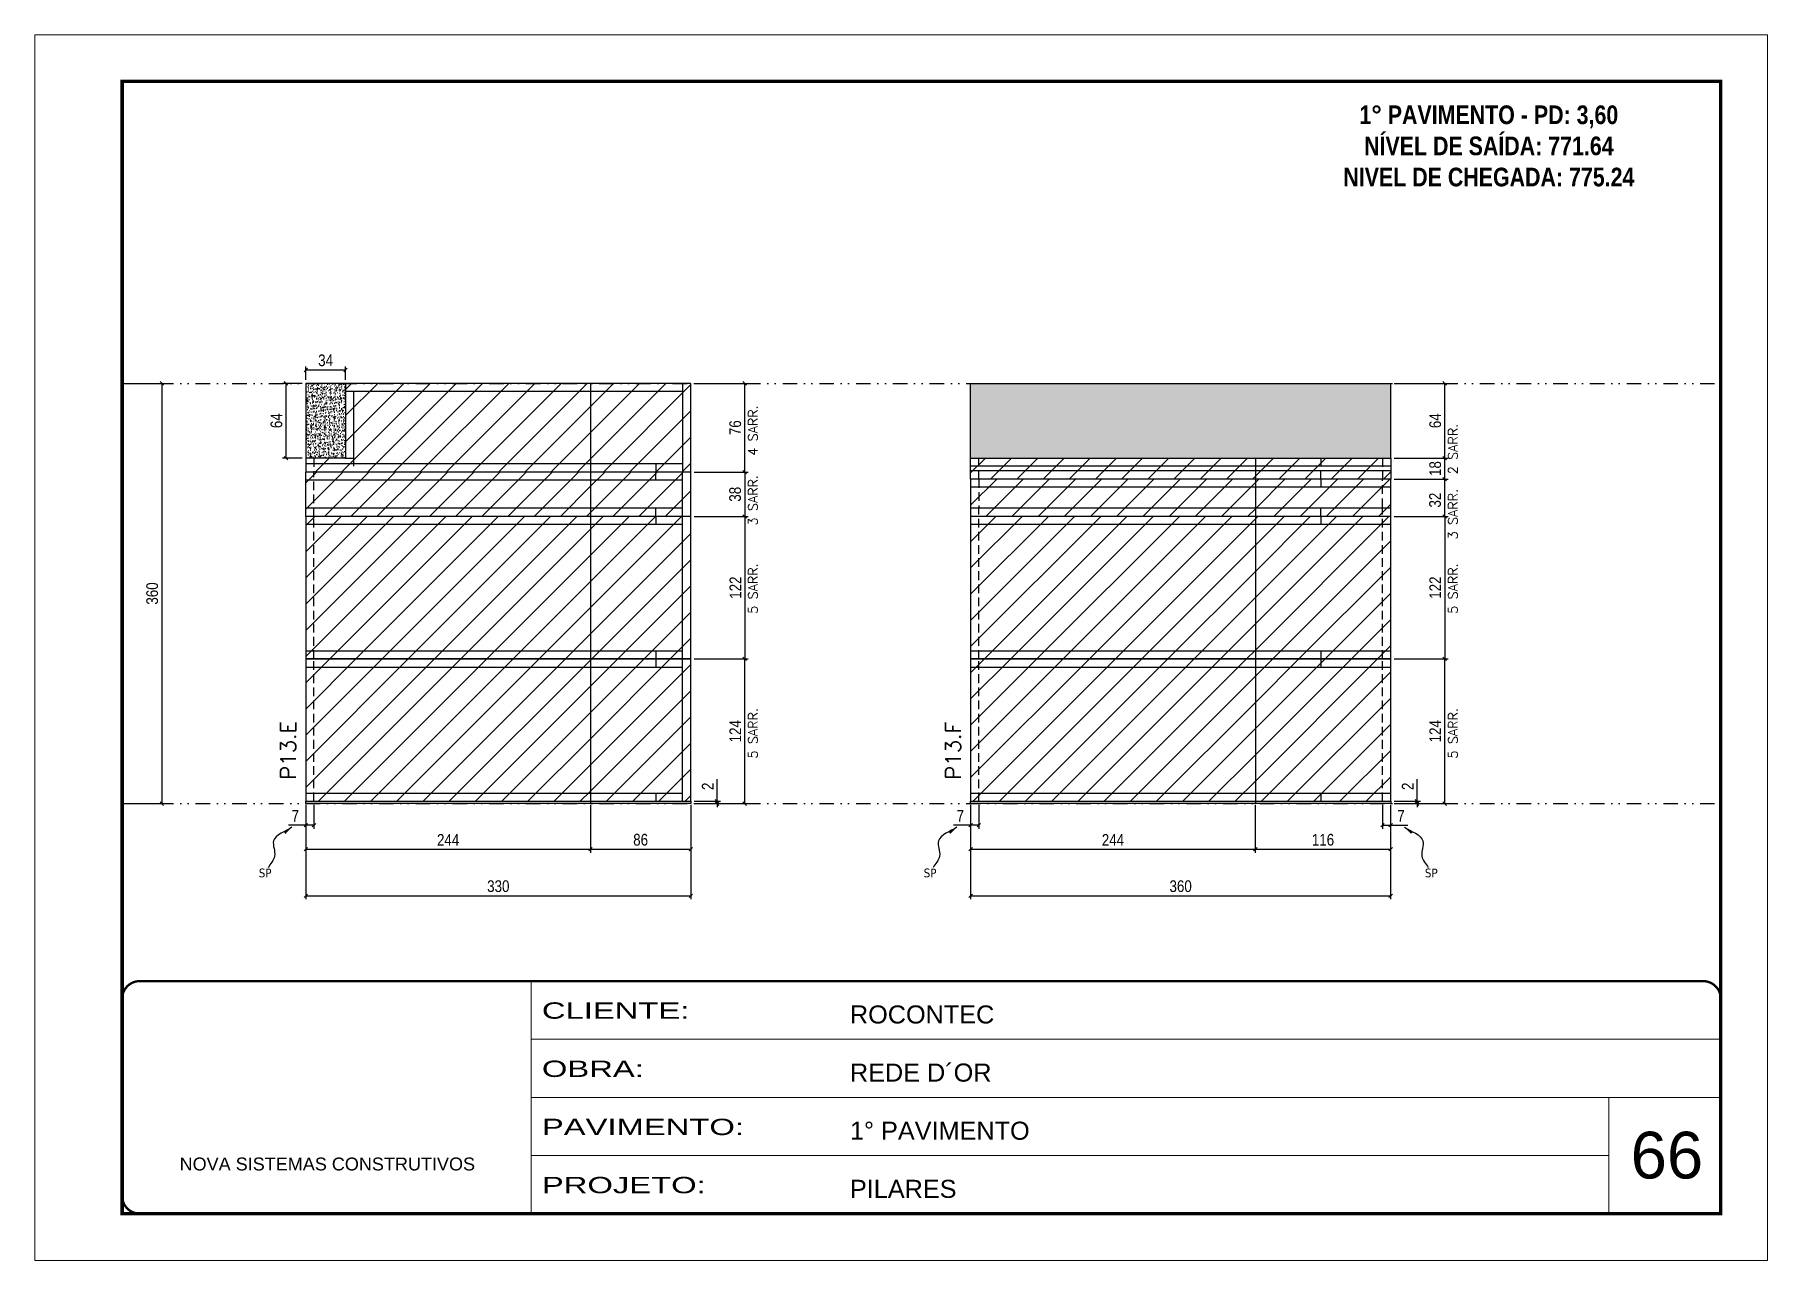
# Model space of a CAD drawing. Extents: x 2949 to 9203, y -16089 to 12527.
# Drawn here: x 4534 to 6019, y -6900 to -5850 of the extents above; entities that cross this region are included whole.
import ezdxf

# ---------------------------------------------------------------- set-up
doc = ezdxf.new("R2010")
doc.units = 0
for name, pattern in [('CONTINUO', [0]), ('DASHED', [0.75, 0.5, -0.25]), ('DIVIDE2', [0.625, 0.25, -0.125, 0, -0.125, 0, -0.125]), ('HIDDEN', [0.375, 0.25, -0.125])]:
    doc.linetypes.add(name, pattern=pattern)
for name, color, linetype, lineweight in [('CARIMBO', 255, 'Continuous', 9), ('Folhas', 255, 'Continuous', 9), ('Hachura', 251, 'Continuous', 9), ('SARRAFO DE PRESSAO', 251, 'DASHED', 9), ('Texto Seção', 7, 'Continuous', 15)]:
    doc.layers.add(name, color=color, linetype=linetype, lineweight=lineweight)
for name, color, linetype in [('COTA', 241, 'Continuous'), ('NOMENCLATURA', 7, 'Continuous'), ('Nível', 160, 'Continuous'), ('Painéis', 200, 'Continuous'), ('SARR_2.2x7', 40, 'Continuous'), ('Sarrafo de Pressão', 42, 'HIDDEN'), ('texto', 7, 'Continuous')]:
    doc.layers.add(name, color=color, linetype=linetype)
doc.styles.add('ARIAL', font='arial.ttf')
doc.styles.add('COTA TECNICA', font='techl___.ttf', dxfattribs={"height": 10})
doc.styles.add('COTA TECNICA-50', font='techl___.ttf', dxfattribs={"height": 10})
doc.styles.add('REGUA-120', font='ROMANS.shx', dxfattribs={"height": 15})
doc.styles.add('ROMANC', font='techb___.ttf', dxfattribs={"height": 2.5})
doc.styles.add('ROMANS', font='romans.shx')
doc.styles.get("Standard").update_dxf_attribs({"font": 'arial.ttf'})
doc.styles.add('Tecnologia', font='')
doc.styles.get('Tecnologia').set_extended_font_data('Forgotten Futurist')
doc.dimstyles.new('COTA PAINEL-50', dxfattribs={"dimtxt": 10, "dimasz": 3, "dimexe": 3, "dimexo": 3, "dimgap": 3, "dimtad": 1, "dimdec": 1, "dimzin": 12, "dimdsep": 46, "dimtxsty": 'COTA TECNICA-50', "dimblk1": 'OBLIQUE', "dimblk2": 'OBLIQUE', "dimsah": 1, "dimcen": 0.9, "dimclrd": 4, "dimclre": 4, "dimclrt": 240, "dimadec": 1, "dimazin": 3, "dimtfac": 1, "dimtdec": 1, "dimtmove": 0, "dimatfit": 3, "dimfxl": 1, "dimtolj": 1, "dimtzin": 12, "dimarcsym": 0})
doc.dimstyles.new('PAINEL', dxfattribs={"dimtxt": 10, "dimasz": 3, "dimexe": 3, "dimexo": 3, "dimgap": 3, "dimtad": 1, "dimdec": 1, "dimzin": 12, "dimdsep": 46, "dimtxsty": 'COTA TECNICA', "dimblk1": 'OBLIQUE', "dimblk2": 'OBLIQUE', "dimsah": 1, "dimcen": 0.9, "dimclrd": 4, "dimclre": 4, "dimclrt": 240, "dimadec": 1, "dimazin": 3, "dimtfac": 1, "dimtdec": 1, "dimtmove": 0, "dimatfit": 3, "dimfxl": 1, "dimtolj": 1, "dimtzin": 12, "dimarcsym": 0})
doc.dimstyles.get("Standard").update_dxf_attribs({"dimtxt": 0.18, "dimasz": 0.18, "dimexe": 0.18, "dimexo": 0.0625, "dimgap": 0.09, "dimtad": 0, "dimtih": 1, "dimtoh": 1, "dimdec": 4, "dimzin": 0, "dimdsep": 46, "dimtxsty": 'Standard', "dimcen": 0.09, "dimadec": 0, "dimazin": 0, "dimtfac": 1, "dimtdec": 4, "dimtofl": 0, "dimtmove": 0, "dimatfit": 3, "dimfxl": 1, "dimtolj": 1, "dimtzin": 0, "dimarcsym": 0})
pattern_1 = [(45, (-129255.467, -38793.522), (-11.2253202, 11.2253202), [])]
pattern_2 = [(45, (-2336.75, -6286.92), (-11.22532, 11.22532), [])]
pattern_3 = [(45, (-2336.75, -6270.92), (-11.22532, 11.22532), [])]

msp = doc.modelspace()

# ---------------------------------------------------------------- texts
at = {"layer": 'CARIMBO', "style": 'ARIAL'}
msp.add_text('66', height=40, dxfattribs=at).set_placement((5901.89, -6830.32))
at = {"layer": 'NOMENCLATURA', "color": 2, "insert": (5780.36, -5884.41), "char_height": 16, "attachment_point": 2, "style": 'ROMANC'}
msp.add_mtext_dynamic_manual_height_columns('\\P1° PAVIMENTO - PD: 3,60\\PNÍVEL DE SAÍDA: 771.64\\PNIVEL DE CHEGADA: 775.24', width=300.2766, gutter_width=1, heights=[0], dxfattribs=at)
at = {"layer": 'texto', "color": 0, "char_height": 7.5, "attachment_point": 5}
for insert in [(4731.6, -6568.68), (5301.46, -6568.68), (5731.01, -6568.68)]:
    msp.add_mtext('{\\fTahoma|b0|i0|c0|p34;\\C4;SP}', dxfattribs=dict(at, insert=insert))
at = {"layer": 'Texto Seção', "linetype": 'Continuous', "style": 'ROMANS'}
for s, p in [('4 SARR.', (5153.68, -6211.25)), ('2 SARR.', (5753.54, -6227.02)), ('3 SARR.', (5153.68, -6270.93)), ('3 SARR.', (5753.54, -6282.83)), ('5 SARR.', (5153.68, -6346.59)), ('5 SARR.', (5753.54, -6346.59)), ('5 SARR.', (5153.68, -6470.59)), ('5 SARR.', (5753.54, -6470.59))]:
    msp.add_text(s, height=8, rotation=90, dxfattribs=at).set_placement(p)
at = {"layer": 'Texto Seção', "char_height": 13, "width": 285.3299, "attachment_point": 7, "rotation": 90, "style": 'REGUA-120'}
for s, insert in [('P13.E', (4757.83, -6488.72)), ('P13.F', (5327.69, -6488.72))]:
    msp.add_mtext(s, dxfattribs=dict(at, insert=insert))

# ---------------------------------------------------------------- blocks, each defined once
blk = doc.blocks.new('9999999999')
at = {"color": 30, "linetype": 'CONTINUO'}
for p, q in [((98564.6, 34230.2), (98564.6, 34429.4)), ((98564.6, 34379.6), (99584, 34379.6)), ((98564.6, 34329.8), (99488, 34329.8)), ((99584, 34329.8), (99488, 34329.8)), ((99488, 34329.8), (99488, 34230.2)), ((98564.6, 34280), (99488, 34280))]:
    blk.add_line(p, q, dxfattribs=at)
at = {"color": 30, "linetype": 'CONTINUO', "const_width": 2}
blk.add_lwpolyline([(99584, 34230.2), (99584, 34414.4, 0.414214), (99569, 34429.4), (98229, 34429.4, 0.414214), (98214, 34414.4), (98214, 34245.2, 0.414214), (98229, 34230.2), (99584, 34230.2)], format="xyb", dxfattribs=at)
at = {"layer": 'Folhas'}
blk.add_lwpolyline([(98139, 34190.2), (99624, 34190.2), (99624, 35240.2), (98139, 35240.2)], close=True, dxfattribs=at)
at = {"layer": 'Folhas', "color": 30, "const_width": 3}
blk.add_lwpolyline([(98214, 34230.2), (99584, 34230.2), (99584, 35200.2), (98214, 35200.2)], close=True, dxfattribs=at)
at = {"color": 7, "linetype": 'Continuous', "ltscale": 5, "style": 'ARIAL'}
for s, height, p in [('ROCONTEC', 15.48, (98837.7, 34393.1)), ('REDE D´OR', 15.48, (98837.7, 34343.3)), ('1° PAVIMENTO', 15.483, (98837.7, 34293.5)), ('NOVA SISTEMAS CONSTRUTIVOS', 11.059, (98263.2, 34267.2)), ('PILARES', 15.48, (98837.7, 34243.7))]:
    blk.add_text(s, height=height, dxfattribs=at).set_placement(p)
at = {"layer": 'Folhas', "color": 7, "style": 'Tecnologia', "width": 1.5}
for s, p in [('CLIENTE:', (98573.7, 34397.2)), ('OBRA:', (98573.7, 34347.3)), ('PAVIMENTO:', (98573.7, 34297.5)), ('PROJETO:', (98573.7, 34247.7))]:
    blk.add_text(s, height=14, dxfattribs=at).set_placement(p)
blk = doc.blocks.new('_Oblique')
at = {"color": 0, "linetype": 'ByBlock', "lineweight": -2}
blk.add_line((-0.5, -0.5), (0.5, 0.5), dxfattribs=at)
blk = doc.blocks.new('*D2399')
at = {"layer": 'COTA', "color": 4, "linetype": 'ByBlock', "lineweight": -2, "transparency": 16777216}
for p, q in [((4612, -6149.2), (4646, -6149.2)), ((4643, -6149.2), (4643, -6509.2)), ((4612, -6509.2), (4646, -6509.2))]:
    blk.add_line(p, q, dxfattribs=at)
at = {"layer": 'Defpoints', "color": 0, "linetype": 'ByBlock', "transparency": 16777216}
for p in [(4609, -6149.2), (4609, -6509.2), (4643, -6509.2)]:
    blk.add_point(p, dxfattribs=at)
at = {"layer": 'COTA', "color": 4, "linetype": 'ByBlock', "lineweight": -2, "transparency": 16777216, "xscale": 3, "yscale": 3, "zscale": 3}
for p, rotation in [((4643, -6149.2), 90), ((4643, -6509.2), 270)]:
    blk.add_blockref('_Oblique', p, dxfattribs=dict(at, rotation=rotation))
at = {"layer": 'COTA', "color": 240, "linetype": 'ByBlock', "transparency": 16777216, "insert": (4634.8, -6329.2), "char_height": 10, "attachment_point": 5, "rotation": 90, "style": 'COTA TECNICA'}
blk.add_mtext('\\A1;360', dxfattribs=at)
blk = doc.blocks.new('*D2374')
at = {"layer": 'COTA', "color": 4, "lineweight": -2, "transparency": 16777216}
for p, q in [((4766.4, -6510.2), (4766.4, -6591.2)), ((5096.4, -6510.2), (5096.4, -6591.2)), ((4766.4, -6588.2), (5096.4, -6588.2))]:
    blk.add_line(p, q, dxfattribs=at)
at = {"layer": 'Defpoints', "color": 0, "transparency": 16777216}
for p in [(4766.4, -6507.2), (5096.4, -6507.2), (5096.4, -6588.2)]:
    blk.add_point(p, dxfattribs=at)
at = {"layer": 'COTA', "color": 4, "lineweight": -2, "transparency": 16777216, "xscale": 3, "yscale": 3, "zscale": 3, "rotation": 180}
blk.add_blockref('_Oblique', (4766.4, -6588.2), dxfattribs=at)
at = {"layer": 'COTA', "color": 4, "lineweight": -2, "transparency": 16777216, "xscale": 3, "yscale": 3, "zscale": 3}
blk.add_blockref('_Oblique', (5096.4, -6588.2), dxfattribs=at)
at = {"layer": 'COTA', "color": 240, "transparency": 16777216, "insert": (4931.4, -6580), "char_height": 10, "attachment_point": 5, "style": 'COTA TECNICA'}
blk.add_mtext('\\A1;330', dxfattribs=at)
blk = doc.blocks.new('*D2375')
at = {"layer": 'COTA', "color": 4, "lineweight": -2, "transparency": 16777216}
for p, q in [((5099.4, -6149.2), (5145.6, -6149.2)), ((5142.6, -6225.2), (5142.6, -6149.2)), ((5099.4, -6225.2), (5145.6, -6225.2))]:
    blk.add_line(p, q, dxfattribs=at)
at = {"layer": 'Defpoints', "color": 0, "transparency": 16777216}
for p in [(5096.4, -6149.2), (5142.6, -6149.2), (5096.4, -6225.2)]:
    blk.add_point(p, dxfattribs=at)
at = {"layer": 'COTA', "color": 4, "lineweight": -2, "transparency": 16777216, "xscale": 3, "yscale": 3, "zscale": 3}
for p, rotation in [((5142.6, -6149.2), 90), ((5142.6, -6225.2), 270)]:
    blk.add_blockref('_Oblique', p, dxfattribs=dict(at, rotation=rotation))
at = {"layer": 'COTA', "color": 240, "transparency": 16777216, "insert": (5134.5, -6187.2), "char_height": 10, "attachment_point": 5, "rotation": 90, "style": 'COTA TECNICA'}
blk.add_mtext('\\A1;76', dxfattribs=at)
blk = doc.blocks.new('*D2376')
at = {"layer": 'COTA', "color": 4, "lineweight": -2, "transparency": 16777216}
for p, q in [((4766.4, -6512.2), (4766.4, -6530.7)), ((4773.4, -6510.2), (4773.4, -6530.7)), ((4766.4, -6527.7), (4751.6, -6527.7)), ((4773.4, -6527.7), (4766.4, -6527.7))]:
    blk.add_line(p, q, dxfattribs=at)
at = {"layer": 'Defpoints', "color": 0, "transparency": 16777216}
for p in [(4766.4, -6509.2), (4773.4, -6507.2), (4766.4, -6527.7)]:
    blk.add_point(p, dxfattribs=at)
at = {"layer": 'COTA', "color": 4, "lineweight": -2, "transparency": 16777216, "xscale": 3, "yscale": 3, "zscale": 3, "rotation": 180}
blk.add_blockref('_Oblique', (4766.4, -6527.7), dxfattribs=at)
at = {"layer": 'COTA', "color": 4, "lineweight": -2, "transparency": 16777216, "xscale": 3, "yscale": 3, "zscale": 3}
blk.add_blockref('_Oblique', (4773.4, -6527.7), dxfattribs=at)
at = {"layer": 'COTA', "color": 240, "transparency": 16777216, "insert": (4757.5, -6519.6), "char_height": 10, "attachment_point": 5, "style": 'COTA TECNICA-50'}
blk.add_mtext('\\A1;7', dxfattribs=at)
blk = doc.blocks.new('*D2377')
at = {"layer": 'COTA', "color": 4, "lineweight": -2, "transparency": 16777216}
for p, q in [((5099.4, -6385.2), (5145.6, -6385.2)), ((5142.6, -6509.2), (5142.6, -6385.2)), ((5099.4, -6509.2), (5145.6, -6509.2))]:
    blk.add_line(p, q, dxfattribs=at)
at = {"layer": 'Defpoints', "color": 0, "transparency": 16777216}
for p in [(5096.4, -6385.2), (5142.6, -6385.2), (5096.4, -6509.2)]:
    blk.add_point(p, dxfattribs=at)
at = {"layer": 'COTA', "color": 4, "lineweight": -2, "transparency": 16777216, "xscale": 3, "yscale": 3, "zscale": 3}
for p, rotation in [((5142.6, -6385.2), 90), ((5142.6, -6509.2), 270)]:
    blk.add_blockref('_Oblique', p, dxfattribs=dict(at, rotation=rotation))
at = {"layer": 'COTA', "color": 240, "transparency": 16777216, "insert": (5134.5, -6447.2), "char_height": 10, "attachment_point": 5, "rotation": 90, "style": 'COTA TECNICA-50'}
blk.add_mtext('\\A1;124', dxfattribs=at)
blk = doc.blocks.new('*D2378')
at = {"layer": 'COTA', "color": 4, "lineweight": -2, "transparency": 16777216}
for p, q in [((5118.9, -6507.2), (5118.9, -6488.4)), ((5099.4, -6507.2), (5121.9, -6507.2)), ((5099.4, -6509.2), (5121.9, -6509.2)), ((5118.9, -6509.2), (5118.9, -6507.2)), ((5118.9, -6509.2), (5118.9, -6512.2))]:
    blk.add_line(p, q, dxfattribs=at)
at = {"layer": 'Defpoints', "color": 0, "transparency": 16777216}
for p in [(5096.4, -6507.2), (5096.4, -6509.2), (5118.9, -6509.2)]:
    blk.add_point(p, dxfattribs=at)
at = {"layer": 'COTA', "color": 4, "lineweight": -2, "transparency": 16777216, "xscale": 3, "yscale": 3, "zscale": 3}
for p, rotation in [((5118.9, -6507.2), 270), ((5118.9, -6509.2), 90)]:
    blk.add_blockref('_Oblique', p, dxfattribs=dict(at, rotation=rotation))
at = {"layer": 'COTA', "color": 240, "transparency": 16777216, "insert": (5110.9, -6494.4), "char_height": 10, "attachment_point": 5, "rotation": 90, "style": 'COTA TECNICA-50'}
blk.add_mtext('\\A1;2', dxfattribs=at)
blk = doc.blocks.new('*D2379')
at = {"layer": 'COTA', "color": 4, "linetype": 'ByBlock', "lineweight": -2, "transparency": 16777216}
for p, q in [((5099.4, -6263.2), (5145.6, -6263.2)), ((5142.6, -6263.2), (5142.6, -6385.2)), ((5099.4, -6385.2), (5145.6, -6385.2))]:
    blk.add_line(p, q, dxfattribs=at)
at = {"layer": 'Defpoints', "color": 0, "linetype": 'ByBlock', "transparency": 16777216}
for p in [(5096.4, -6263.2), (5096.4, -6385.2), (5142.6, -6385.2)]:
    blk.add_point(p, dxfattribs=at)
at = {"layer": 'COTA', "color": 4, "linetype": 'ByBlock', "lineweight": -2, "transparency": 16777216, "xscale": 3, "yscale": 3, "zscale": 3}
for p, rotation in [((5142.6, -6263.2), 90), ((5142.6, -6385.2), 270)]:
    blk.add_blockref('_Oblique', p, dxfattribs=dict(at, rotation=rotation))
at = {"layer": 'COTA', "color": 240, "linetype": 'ByBlock', "transparency": 16777216, "insert": (5134.6, -6324.2), "char_height": 10, "attachment_point": 5, "rotation": 90, "style": 'COTA TECNICA'}
blk.add_mtext('\\A1;122', dxfattribs=at)
blk = doc.blocks.new('*D2380')
at = {"layer": 'COTA', "color": 4, "linetype": 'ByBlock', "lineweight": -2, "transparency": 16777216}
for p, q in [((4766.4, -6512.2), (4766.4, -6551.3)), ((5010.4, -6510.2), (5010.4, -6551.3)), ((4766.4, -6548.3), (5010.4, -6548.3))]:
    blk.add_line(p, q, dxfattribs=at)
at = {"layer": 'Defpoints', "color": 0, "linetype": 'ByBlock', "transparency": 16777216}
for p in [(4766.4, -6509.2), (5010.4, -6507.2), (5010.4, -6548.3)]:
    blk.add_point(p, dxfattribs=at)
at = {"layer": 'COTA', "color": 4, "linetype": 'ByBlock', "lineweight": -2, "transparency": 16777216, "xscale": 3, "yscale": 3, "zscale": 3, "rotation": 180}
blk.add_blockref('_Oblique', (4766.4, -6548.3), dxfattribs=at)
at = {"layer": 'COTA', "color": 4, "linetype": 'ByBlock', "lineweight": -2, "transparency": 16777216, "xscale": 3, "yscale": 3, "zscale": 3}
blk.add_blockref('_Oblique', (5010.4, -6548.3), dxfattribs=at)
at = {"layer": 'COTA', "color": 240, "linetype": 'ByBlock', "transparency": 16777216, "insert": (4888.4, -6540.3), "char_height": 10, "attachment_point": 5, "style": 'COTA TECNICA'}
blk.add_mtext('\\A1;244', dxfattribs=at)
blk = doc.blocks.new('*D2381')
at = {"layer": 'COTA', "color": 4, "linetype": 'ByBlock', "lineweight": -2, "transparency": 16777216}
for p, q in [((5010.4, -6510.2), (5010.4, -6551.3)), ((5096.4, -6512.2), (5096.4, -6551.3)), ((5010.4, -6548.3), (5096.4, -6548.3))]:
    blk.add_line(p, q, dxfattribs=at)
at = {"layer": 'Defpoints', "color": 0, "linetype": 'ByBlock', "transparency": 16777216}
for p in [(5010.4, -6507.2), (5096.4, -6509.2), (5096.4, -6548.3)]:
    blk.add_point(p, dxfattribs=at)
at = {"layer": 'COTA', "color": 4, "linetype": 'ByBlock', "lineweight": -2, "transparency": 16777216, "xscale": 3, "yscale": 3, "zscale": 3, "rotation": 180}
blk.add_blockref('_Oblique', (5010.4, -6548.3), dxfattribs=at)
at = {"layer": 'COTA', "color": 4, "linetype": 'ByBlock', "lineweight": -2, "transparency": 16777216, "xscale": 3, "yscale": 3, "zscale": 3}
blk.add_blockref('_Oblique', (5096.4, -6548.3), dxfattribs=at)
at = {"layer": 'COTA', "color": 240, "linetype": 'ByBlock', "transparency": 16777216, "insert": (5053.4, -6540.2), "char_height": 10, "attachment_point": 5, "style": 'COTA TECNICA'}
blk.add_mtext('\\A1;86', dxfattribs=at)
blk = doc.blocks.new('*D2353')
at = {"layer": 'COTA', "color": 4, "lineweight": -2, "transparency": 16777216}
for p, q in [((5336.2, -6510.2), (5336.2, -6591.2)), ((5696.2, -6510.2), (5696.2, -6591.2)), ((5336.2, -6588.2), (5696.2, -6588.2))]:
    blk.add_line(p, q, dxfattribs=at)
at = {"layer": 'Defpoints', "color": 0, "transparency": 16777216}
for p in [(5336.2, -6507.2), (5696.2, -6507.2), (5696.2, -6588.2)]:
    blk.add_point(p, dxfattribs=at)
at = {"layer": 'COTA', "color": 4, "lineweight": -2, "transparency": 16777216, "xscale": 3, "yscale": 3, "zscale": 3, "rotation": 180}
blk.add_blockref('_Oblique', (5336.2, -6588.2), dxfattribs=at)
at = {"layer": 'COTA', "color": 4, "lineweight": -2, "transparency": 16777216, "xscale": 3, "yscale": 3, "zscale": 3}
blk.add_blockref('_Oblique', (5696.2, -6588.2), dxfattribs=at)
at = {"layer": 'COTA', "color": 240, "transparency": 16777216, "insert": (5516.2, -6580), "char_height": 10, "attachment_point": 5, "style": 'COTA TECNICA'}
blk.add_mtext('\\A1;360', dxfattribs=at)
blk = doc.blocks.new('*D2354')
at = {"layer": 'COTA', "color": 4, "lineweight": -2, "transparency": 16777216}
for p, q in [((5699.2, -6231.2), (5745.5, -6231.2)), ((5742.5, -6263.2), (5742.5, -6231.2)), ((5699.2, -6263.2), (5745.5, -6263.2))]:
    blk.add_line(p, q, dxfattribs=at)
at = {"layer": 'Defpoints', "color": 0, "transparency": 16777216}
for p in [(5696.2, -6231.2), (5742.5, -6231.2), (5696.2, -6263.2)]:
    blk.add_point(p, dxfattribs=at)
at = {"layer": 'COTA', "color": 4, "lineweight": -2, "transparency": 16777216, "xscale": 3, "yscale": 3, "zscale": 3}
for p, rotation in [((5742.5, -6231.2), 90), ((5742.5, -6263.2), 270)]:
    blk.add_blockref('_Oblique', p, dxfattribs=dict(at, rotation=rotation))
at = {"layer": 'COTA', "color": 240, "transparency": 16777216, "insert": (5734.3, -6249.2), "char_height": 10, "attachment_point": 5, "rotation": 90, "style": 'COTA TECNICA'}
blk.add_mtext('\\A1;32', dxfattribs=at)
blk = doc.blocks.new('*D2355')
at = {"layer": 'COTA', "color": 4, "lineweight": -2, "transparency": 16777216}
for p, q in [((5336.2, -6512.2), (5336.2, -6530.7)), ((5343.2, -6510.2), (5343.2, -6530.7)), ((5336.2, -6527.7), (5321.5, -6527.7)), ((5343.2, -6527.7), (5336.2, -6527.7))]:
    blk.add_line(p, q, dxfattribs=at)
at = {"layer": 'Defpoints', "color": 0, "transparency": 16777216}
for p in [(5336.2, -6509.2), (5343.2, -6507.2), (5336.2, -6527.7)]:
    blk.add_point(p, dxfattribs=at)
at = {"layer": 'COTA', "color": 4, "lineweight": -2, "transparency": 16777216, "xscale": 3, "yscale": 3, "zscale": 3, "rotation": 180}
blk.add_blockref('_Oblique', (5336.2, -6527.7), dxfattribs=at)
at = {"layer": 'COTA', "color": 4, "lineweight": -2, "transparency": 16777216, "xscale": 3, "yscale": 3, "zscale": 3}
blk.add_blockref('_Oblique', (5343.2, -6527.7), dxfattribs=at)
at = {"layer": 'COTA', "color": 240, "transparency": 16777216, "insert": (5327.4, -6519.6), "char_height": 10, "attachment_point": 5, "style": 'COTA TECNICA-50'}
blk.add_mtext('\\A1;7', dxfattribs=at)
blk = doc.blocks.new('*D2356')
at = {"layer": 'COTA', "color": 4, "lineweight": -2, "transparency": 16777216}
for p, q in [((5689.2, -6510.2), (5689.2, -6530.7)), ((5696.2, -6512.2), (5696.2, -6530.7)), ((5689.2, -6527.7), (5696.2, -6527.7)), ((5696.2, -6527.7), (5711, -6527.7))]:
    blk.add_line(p, q, dxfattribs=at)
at = {"layer": 'Defpoints', "color": 0, "transparency": 16777216}
for p in [(5689.2, -6507.2), (5696.2, -6509.2), (5696.2, -6527.7)]:
    blk.add_point(p, dxfattribs=at)
at = {"layer": 'COTA', "color": 4, "lineweight": -2, "transparency": 16777216, "xscale": 3, "yscale": 3, "zscale": 3, "rotation": 180}
blk.add_blockref('_Oblique', (5689.2, -6527.7), dxfattribs=at)
at = {"layer": 'COTA', "color": 4, "lineweight": -2, "transparency": 16777216, "xscale": 3, "yscale": 3, "zscale": 3}
blk.add_blockref('_Oblique', (5696.2, -6527.7), dxfattribs=at)
at = {"layer": 'COTA', "color": 240, "transparency": 16777216, "insert": (5705.1, -6519.6), "char_height": 10, "attachment_point": 5, "style": 'COTA TECNICA-50'}
blk.add_mtext('\\A1;7', dxfattribs=at)
blk = doc.blocks.new('*D2357')
at = {"layer": 'COTA', "color": 4, "lineweight": -2, "transparency": 16777216}
for p, q in [((5699.2, -6385.2), (5745.5, -6385.2)), ((5742.5, -6509.2), (5742.5, -6385.2)), ((5699.2, -6509.2), (5745.5, -6509.2))]:
    blk.add_line(p, q, dxfattribs=at)
at = {"layer": 'Defpoints', "color": 0, "transparency": 16777216}
for p in [(5696.2, -6385.2), (5742.5, -6385.2), (5696.2, -6509.2)]:
    blk.add_point(p, dxfattribs=at)
at = {"layer": 'COTA', "color": 4, "lineweight": -2, "transparency": 16777216, "xscale": 3, "yscale": 3, "zscale": 3}
for p, rotation in [((5742.5, -6385.2), 90), ((5742.5, -6509.2), 270)]:
    blk.add_blockref('_Oblique', p, dxfattribs=dict(at, rotation=rotation))
at = {"layer": 'COTA', "color": 240, "transparency": 16777216, "insert": (5734.4, -6447.2), "char_height": 10, "attachment_point": 5, "rotation": 90, "style": 'COTA TECNICA-50'}
blk.add_mtext('\\A1;124', dxfattribs=at)
blk = doc.blocks.new('*D2358')
at = {"layer": 'COTA', "color": 4, "lineweight": -2, "transparency": 16777216}
for p, q in [((5718.8, -6507.2), (5718.8, -6488.4)), ((5699.2, -6507.2), (5721.8, -6507.2)), ((5699.2, -6509.2), (5721.8, -6509.2)), ((5718.8, -6509.2), (5718.8, -6507.2)), ((5718.8, -6509.2), (5718.8, -6512.2))]:
    blk.add_line(p, q, dxfattribs=at)
at = {"layer": 'Defpoints', "color": 0, "transparency": 16777216}
for p in [(5696.2, -6507.2), (5696.2, -6509.2), (5718.8, -6509.2)]:
    blk.add_point(p, dxfattribs=at)
at = {"layer": 'COTA', "color": 4, "lineweight": -2, "transparency": 16777216, "xscale": 3, "yscale": 3, "zscale": 3}
for p, rotation in [((5718.8, -6507.2), 270), ((5718.8, -6509.2), 90)]:
    blk.add_blockref('_Oblique', p, dxfattribs=dict(at, rotation=rotation))
at = {"layer": 'COTA', "color": 240, "transparency": 16777216, "insert": (5710.8, -6494.4), "char_height": 10, "attachment_point": 5, "rotation": 90, "style": 'COTA TECNICA-50'}
blk.add_mtext('\\A1;2', dxfattribs=at)
blk = doc.blocks.new('*D2359')
at = {"layer": 'COTA', "color": 4, "linetype": 'ByBlock', "lineweight": -2, "transparency": 16777216}
for p, q in [((5699.2, -6263.2), (5745.5, -6263.2)), ((5742.5, -6263.2), (5742.5, -6385.2)), ((5699.2, -6385.2), (5745.5, -6385.2))]:
    blk.add_line(p, q, dxfattribs=at)
at = {"layer": 'Defpoints', "color": 0, "linetype": 'ByBlock', "transparency": 16777216}
for p in [(5696.2, -6263.2), (5696.2, -6385.2), (5742.5, -6385.2)]:
    blk.add_point(p, dxfattribs=at)
at = {"layer": 'COTA', "color": 4, "linetype": 'ByBlock', "lineweight": -2, "transparency": 16777216, "xscale": 3, "yscale": 3, "zscale": 3}
for p, rotation in [((5742.5, -6263.2), 90), ((5742.5, -6385.2), 270)]:
    blk.add_blockref('_Oblique', p, dxfattribs=dict(at, rotation=rotation))
at = {"layer": 'COTA', "color": 240, "linetype": 'ByBlock', "transparency": 16777216, "insert": (5734.4, -6324.2), "char_height": 10, "attachment_point": 5, "rotation": 90, "style": 'COTA TECNICA'}
blk.add_mtext('\\A1;122', dxfattribs=at)
blk = doc.blocks.new('*D2360')
at = {"layer": 'COTA', "color": 4, "linetype": 'ByBlock', "lineweight": -2, "transparency": 16777216}
for p, q in [((5336.2, -6512.2), (5336.2, -6551.3)), ((5580.2, -6510.2), (5580.2, -6551.3)), ((5336.2, -6548.3), (5580.2, -6548.3))]:
    blk.add_line(p, q, dxfattribs=at)
at = {"layer": 'Defpoints', "color": 0, "linetype": 'ByBlock', "transparency": 16777216}
for p in [(5336.2, -6509.2), (5580.2, -6507.2), (5580.2, -6548.3)]:
    blk.add_point(p, dxfattribs=at)
at = {"layer": 'COTA', "color": 4, "linetype": 'ByBlock', "lineweight": -2, "transparency": 16777216, "xscale": 3, "yscale": 3, "zscale": 3, "rotation": 180}
blk.add_blockref('_Oblique', (5336.2, -6548.3), dxfattribs=at)
at = {"layer": 'COTA', "color": 4, "linetype": 'ByBlock', "lineweight": -2, "transparency": 16777216, "xscale": 3, "yscale": 3, "zscale": 3}
blk.add_blockref('_Oblique', (5580.2, -6548.3), dxfattribs=at)
at = {"layer": 'COTA', "color": 240, "linetype": 'ByBlock', "transparency": 16777216, "insert": (5458.2, -6540.3), "char_height": 10, "attachment_point": 5, "style": 'COTA TECNICA'}
blk.add_mtext('\\A1;244', dxfattribs=at)
blk = doc.blocks.new('*D2361')
at = {"layer": 'COTA', "color": 4, "linetype": 'ByBlock', "lineweight": -2, "transparency": 16777216}
for p, q in [((5580.2, -6510.2), (5580.2, -6551.3)), ((5696.2, -6512.2), (5696.2, -6551.3)), ((5580.2, -6548.3), (5696.2, -6548.3))]:
    blk.add_line(p, q, dxfattribs=at)
at = {"layer": 'Defpoints', "color": 0, "linetype": 'ByBlock', "transparency": 16777216}
for p in [(5580.2, -6507.2), (5696.2, -6509.2), (5696.2, -6548.3)]:
    blk.add_point(p, dxfattribs=at)
at = {"layer": 'COTA', "color": 4, "linetype": 'ByBlock', "lineweight": -2, "transparency": 16777216, "xscale": 3, "yscale": 3, "zscale": 3, "rotation": 180}
blk.add_blockref('_Oblique', (5580.2, -6548.3), dxfattribs=at)
at = {"layer": 'COTA', "color": 4, "linetype": 'ByBlock', "lineweight": -2, "transparency": 16777216, "xscale": 3, "yscale": 3, "zscale": 3}
blk.add_blockref('_Oblique', (5696.2, -6548.3), dxfattribs=at)
at = {"layer": 'COTA', "color": 240, "linetype": 'ByBlock', "transparency": 16777216, "insert": (5638.2, -6540.2), "char_height": 10, "attachment_point": 5, "style": 'COTA TECNICA'}
blk.add_mtext('\\A1;116', dxfattribs=at)
blk = doc.blocks.new('*D2391')
at = {"layer": 'COTA', "color": 4, "linetype": 'ByBlock', "lineweight": -2, "transparency": 16777216}
for p, q in [((4763.4, -6149.2), (4746.4, -6149.2)), ((4749.4, -6149.2), (4749.4, -6213.2)), ((4763.4, -6213.2), (4746.4, -6213.2))]:
    blk.add_line(p, q, dxfattribs=at)
at = {"layer": 'Defpoints', "color": 0, "linetype": 'ByBlock', "transparency": 16777216}
for p in [(4766.4, -6149.2), (4749.4, -6213.2), (4766.4, -6213.2)]:
    blk.add_point(p, dxfattribs=at)
at = {"layer": 'COTA', "color": 4, "linetype": 'ByBlock', "lineweight": -2, "transparency": 16777216, "xscale": 3, "yscale": 3, "zscale": 3}
for p, rotation in [((4749.4, -6149.2), 90), ((4749.4, -6213.2), 270)]:
    blk.add_blockref('_Oblique', p, dxfattribs=dict(at, rotation=rotation))
at = {"layer": 'COTA', "color": 240, "linetype": 'ByBlock', "transparency": 16777216, "insert": (4741.3, -6181.2), "char_height": 10, "attachment_point": 5, "rotation": 90, "style": 'COTA TECNICA'}
blk.add_mtext('\\A1;64', dxfattribs=at)
blk = doc.blocks.new('*D2392')
at = {"layer": 'COTA', "color": 4, "linetype": 'ByBlock', "lineweight": -2, "transparency": 16777216}
for p, q in [((4766.4, -6146.2), (4766.4, -6134.7)), ((4766.4, -6137.7), (4800.4, -6137.7)), ((4800.4, -6146.2), (4800.4, -6134.7))]:
    blk.add_line(p, q, dxfattribs=at)
at = {"layer": 'Defpoints', "color": 0, "linetype": 'ByBlock', "transparency": 16777216}
for p in [(4800.4, -6137.7), (4766.4, -6149.2), (4800.4, -6149.2)]:
    blk.add_point(p, dxfattribs=at)
at = {"layer": 'COTA', "color": 4, "linetype": 'ByBlock', "lineweight": -2, "transparency": 16777216, "xscale": 3, "yscale": 3, "zscale": 3, "rotation": 180}
blk.add_blockref('_Oblique', (4766.4, -6137.7), dxfattribs=at)
at = {"layer": 'COTA', "color": 4, "linetype": 'ByBlock', "lineweight": -2, "transparency": 16777216, "xscale": 3, "yscale": 3, "zscale": 3}
blk.add_blockref('_Oblique', (4800.4, -6137.7), dxfattribs=at)
at = {"layer": 'COTA', "color": 240, "linetype": 'ByBlock', "transparency": 16777216, "insert": (4783.4, -6129.5), "char_height": 10, "attachment_point": 5, "style": 'COTA TECNICA'}
blk.add_mtext('\\A1;34', dxfattribs=at)
blk = doc.blocks.new('*D2393')
at = {"layer": 'COTA', "color": 4, "linetype": 'ByBlock', "lineweight": -2, "transparency": 16777216}
for p, q in [((5699.2, -6149.2), (5745.5, -6149.2)), ((5742.5, -6213.2), (5742.5, -6149.2)), ((5699.2, -6213.2), (5745.5, -6213.2))]:
    blk.add_line(p, q, dxfattribs=at)
at = {"layer": 'Defpoints', "color": 0, "linetype": 'ByBlock', "transparency": 16777216}
for p in [(5696.2, -6149.2), (5742.5, -6149.2), (5696.2, -6213.2)]:
    blk.add_point(p, dxfattribs=at)
at = {"layer": 'COTA', "color": 4, "linetype": 'ByBlock', "lineweight": -2, "transparency": 16777216, "xscale": 3, "yscale": 3, "zscale": 3}
for p, rotation in [((5742.5, -6149.2), 90), ((5742.5, -6213.2), 270)]:
    blk.add_blockref('_Oblique', p, dxfattribs=dict(at, rotation=rotation))
at = {"layer": 'COTA', "color": 240, "linetype": 'ByBlock', "transparency": 16777216, "insert": (5734.4, -6181.2), "char_height": 10, "attachment_point": 5, "rotation": 90, "style": 'COTA TECNICA'}
blk.add_mtext('\\A1;64', dxfattribs=at)
blk = doc.blocks.new('*D2382')
at = {"layer": 'COTA', "color": 4, "lineweight": -2, "transparency": 16777216}
for p, q in [((5699.2, -6213.2), (5745.5, -6213.2)), ((5742.5, -6231.2), (5742.5, -6213.2)), ((5699.2, -6231.2), (5745.5, -6231.2))]:
    blk.add_line(p, q, dxfattribs=at)
at = {"layer": 'Defpoints', "color": 0, "transparency": 16777216}
for p in [(5696.2, -6213.2), (5742.5, -6213.2), (5696.2, -6231.2)]:
    blk.add_point(p, dxfattribs=at)
at = {"layer": 'COTA', "color": 4, "lineweight": -2, "transparency": 16777216, "xscale": 3, "yscale": 3, "zscale": 3}
for p, rotation in [((5742.5, -6213.2), 90), ((5742.5, -6231.2), 270)]:
    blk.add_blockref('_Oblique', p, dxfattribs=dict(at, rotation=rotation))
at = {"layer": 'COTA', "color": 240, "transparency": 16777216, "insert": (5734.4, -6222.2), "char_height": 10, "attachment_point": 5, "rotation": 90, "style": 'COTA TECNICA'}
blk.add_mtext('\\A1;18', dxfattribs=at)
blk = doc.blocks.new('*D2402')
at = {"layer": 'COTA', "color": 4, "lineweight": -2, "transparency": 16777216}
for p, q in [((5099.4, -6225.2), (5145.6, -6225.2)), ((5142.6, -6225.2), (5142.6, -6263.2)), ((5099.4, -6263.2), (5145.6, -6263.2))]:
    blk.add_line(p, q, dxfattribs=at)
at = {"layer": 'Defpoints', "color": 0, "transparency": 16777216}
for p in [(5096.4, -6225.2), (5096.4, -6263.2), (5142.6, -6263.2)]:
    blk.add_point(p, dxfattribs=at)
at = {"layer": 'COTA', "color": 4, "lineweight": -2, "transparency": 16777216, "xscale": 3, "yscale": 3, "zscale": 3}
for p, rotation in [((5142.6, -6225.2), 90), ((5142.6, -6263.2), 270)]:
    blk.add_blockref('_Oblique', p, dxfattribs=dict(at, rotation=rotation))
at = {"layer": 'COTA', "color": 240, "transparency": 16777216, "insert": (5134.4, -6244.2), "char_height": 10, "attachment_point": 5, "rotation": 90, "style": 'COTA TECNICA'}
blk.add_mtext('\\A1;38', dxfattribs=at)

# ---------------------------------------------------------------- dimensions: what is measured, and where the dimension line sits
at = {"layer": 'COTA', "linetype": 'ByBlock'}
for base, p1, p2, picture, middle in [((4800.38, -6137.67), (4766.38, -6149.18), (4800.38, -6149.18), '*D2392', (4783.38, -6129.45)), ((5010.38, -6548.34), (4766.38, -6509.18), (5010.38, -6507.18), '*D2380', (4888.38, -6540.27)), ((5580.24, -6548.34), (5336.24, -6509.18), (5580.24, -6507.18), '*D2360', (5458.24, -6540.27))]:
    dim = msp.add_linear_dim(base=base, p1=p1, p2=p2, dimstyle='PAINEL', dxfattribs=at)
    dim.commit()
    dim.dimension.update_dxf_attribs({"geometry": picture, "text_midpoint": middle})
for base, p1, p2, picture, middle in [((4643.03, -6509.18), (4609.03, -6149.18), (4609.03, -6509.18), '*D2399', (4634.81, -6329.18)), ((4749.39, -6213.18), (4766.38, -6149.18), (4766.38, -6213.18), '*D2391', (4741.29, -6181.18)), ((5742.48, -6149.18), (5696.24, -6213.18), (5696.24, -6149.18), '*D2393', (5734.37, -6181.18)), ((5142.62, -6385.18), (5096.38, -6263.18), (5096.38, -6385.18), '*D2379', (5134.56, -6324.18)), ((5742.48, -6385.18), (5696.24, -6263.18), (5696.24, -6385.18), '*D2359', (5734.42, -6324.18))]:
    dim = msp.add_linear_dim(base=base, p1=p1, p2=p2, angle=90, dimstyle='PAINEL', dxfattribs=at)
    dim.commit()
    dim.dimension.update_dxf_attribs({"geometry": picture, "text_midpoint": middle})
at = {"layer": 'COTA'}
for base, p1, p2, picture, middle in [((5142.62, -6149.18), (5096.38, -6225.18), (5096.38, -6149.18), '*D2375', (5142.62, -6187.18)), ((5742.48, -6231.18), (5696.24, -6263.18), (5696.24, -6231.18), '*D2354', (5742.48, -6249.18))]:
    dim = msp.add_linear_dim(base=base, p1=p1, p2=p2, angle=90, dimstyle='PAINEL', override={"dimarcsym": 2}, dxfattribs=at)
    dim.commit()
    dim.dimension.update_dxf_attribs({"geometry": picture, "text_midpoint": middle, "dimtype": 160})
for base, p1, p2, angle, dimstyle, picture, middle in [((5742.48, -6213.18), (5696.24, -6231.18), (5696.24, -6213.18), 90, 'PAINEL', '*D2382', (5734.38, -6222.18)), ((5142.62, -6263.18), (5096.38, -6225.18), (5096.38, -6263.18), 90, 'PAINEL', '*D2402', (5134.38, -6244.18)), ((5142.62, -6385.18), (5096.38, -6509.18), (5096.38, -6385.18), 90, 'COTA PAINEL-50', '*D2377', (5134.55, -6447.18)), ((5742.48, -6385.18), (5696.24, -6509.18), (5696.24, -6385.18), 90, 'COTA PAINEL-50', '*D2357', (5734.4, -6447.18)), ((4766.38, -6527.69), (4773.38, -6507.18), (4766.38, -6509.18), 180, 'COTA PAINEL-50', '*D2376', (4757.52, -6519.62)), ((5336.24, -6527.69), (5343.24, -6507.18), (5336.24, -6509.18), 180, 'COTA PAINEL-50', '*D2355', (5327.37, -6519.62))]:
    dim = msp.add_linear_dim(base=base, p1=p1, p2=p2, angle=angle, dimstyle=dimstyle, dxfattribs=at)
    dim.commit()
    dim.dimension.update_dxf_attribs({"geometry": picture, "text_midpoint": middle})
for base, p1, p2, picture, middle in [((5118.91, -6509.18), (5096.38, -6507.18), (5096.38, -6509.18), '*D2378', (5118.91, -6494.44)), ((5718.76, -6509.18), (5696.24, -6507.18), (5696.24, -6509.18), '*D2358', (5718.76, -6494.44))]:
    dim = msp.add_linear_dim(base=base, p1=p1, p2=p2, angle=90, dimstyle='COTA PAINEL-50', dxfattribs=at)
    dim.commit()
    dim.dimension.update_dxf_attribs({"geometry": picture, "text_midpoint": middle, "dimtype": 160})
for base, p1, p2, picture, middle in [((5096.38, -6588.2), (4766.38, -6507.18), (5096.38, -6507.18), '*D2374', (4931.38, -6579.98)), ((5696.24, -6588.2), (5336.24, -6507.18), (5696.24, -6507.18), '*D2353', (5516.24, -6579.98))]:
    dim = msp.add_linear_dim(base=base, p1=p1, p2=p2, dimstyle='PAINEL', override={"dimarcsym": 2}, dxfattribs=at)
    dim.commit()
    dim.dimension.update_dxf_attribs({"geometry": picture, "text_midpoint": middle})
at = {"layer": 'COTA', "linetype": 'ByBlock'}
for base, p1, p2, picture, middle in [((5096.38, -6548.34), (5010.38, -6507.18), (5096.38, -6509.18), '*D2381', (5053.38, -6540.22)), ((5696.24, -6548.34), (5580.24, -6507.18), (5696.24, -6509.18), '*D2361', (5638.24, -6540.24))]:
    dim = msp.add_linear_dim(base=base, p1=p1, p2=p2, dimstyle='PAINEL', override={"dimtmove": 1}, dxfattribs=at)
    dim.commit()
    dim.dimension.update_dxf_attribs({"geometry": picture, "text_midpoint": middle})
at = {"layer": 'COTA'}
dim = msp.add_linear_dim(base=(5696.24, -6527.69), p1=(5689.24, -6507.18), p2=(5696.24, -6509.18), dimstyle='COTA PAINEL-50', dxfattribs=at)
dim.commit()
dim.dimension.update_dxf_attribs({"geometry": '*D2356', "text_midpoint": (5705.1, -6519.62)})

# ---------------------------------------------------------------- hatches: boundary and pattern name
at = {"layer": 'COTA', "linetype": 'ByBlock'}
h = msp.add_hatch(dxfattribs=at)
h.set_pattern_fill('AR-CONC', color=256, scale=0.03)
h.set_pattern_definition([(50, (-129255.4665, -36462.372), (5.46554007, -0.47817257), [0.5715, -6.2865]), (355, (-129255.4665, -36462.372), (-1.05730264, 5.73170536), [0.4572, -5.02921753]), (100.4514447, (-129255.011, -36462.4117), (4.40823741, 5.25353256), [0.48570026, -5.34270734]), (46.1842, (-129255.4665, -36460.848), (8.13237123, -1.26126984), [0.85725, -9.42975]), (96.6355576, (-129254.789, -36460.953), (7.122124, 7.42278374), [0.7285507, -8.01406824]), (351.184151, (-129255.4665, -36460.848), (7.122124, 7.42278374), [0.685799, -7.54379196]), (21, (-129254.7045, -36461.229), (4.54843174, -3.06795595), [0.5715, -6.2865]), (326, (-129254.7045, -36461.229), (1.85406085, 5.52563898), [0.4572, -5.0292]), (71.451445, (-129254.3255, -36461.4845), (6.40249258, 2.45768307), [0.48570026, -5.34269813]), (37.5, (-129255.4665, -36462.3718), (0.092658098, 2.536651166), [0, -4.96824, 0, -5.1054, 0, -5.04825]), (7.5, (-129255.4665, -36462.3718), (2.004589875, 3.005417245), [0, -2.91084, 0, -4.85394, 0, -1.92405]), (327.5, (-129257.1658, -36462.3718), (4.067717855, -0.17186232), [0, -1.905, 0, -5.9436, 0, -7.8867]), (317.5, (-129257.9278, -36462.3718), (4.44387544, 0.76279473), [0, -2.4765, 0, -3.94716, 0, -5.6007])])
h.paths.add_polyline_path([(4766.38, -6149.18), (4766.38, -6213.18), (4800.38, -6213.18), (4800.38, -6149.18)])
h = msp.add_hatch(dxfattribs=at)
h.set_pattern_fill('AR-CONC', color=256, scale=0.03)
h.set_pattern_definition([(50, (-2336.7507, -6306.9194), (5.46554, -0.4781726), [0.5715, -6.2865]), (355, (-2336.7507, -6306.9194), (-1.0573026, 5.7317054), [0.4572, -5.0292175]), (100.451445, (-2336.295, -6306.9593), (4.4082374, 5.2535326), [0.4857003, -5.3427073]), (46.1842, (-2336.751, -6305.3954), (8.132371, -1.26127), [0.85725, -9.42975]), (96.63556, (-2336.073, -6305.5005), (7.122124, 7.422784), [0.728551, -8.014068]), (351.18415, (-2336.751, -6305.3954), (7.122124, 7.422784), [0.685799, -7.543792]), (21, (-2335.9887, -6305.7764), (4.5484317, -3.067956), [0.5715, -6.2865]), (326, (-2335.9887, -6305.7764), (1.854061, 5.525639), [0.4572, -5.0292]), (71.451445, (-2335.6096, -6306.032), (6.4024926, 2.457683), [0.4857003, -5.342698]), (37.5, (-2336.7507, -6306.9194), (0.0926581, 2.53665117), [0, -4.96824, 0, -5.1054, 0, -5.04825]), (7.5, (-2336.7507, -6306.9194), (2.0045899, 3.0054172), [0, -2.91084, 0, -4.85394, 0, -1.92405]), (327.5, (-2338.45, -6306.9194), (4.06771786, -0.1718623), [0, -1.905, 0, -5.9436, 0, -7.8867]), (317.5, (-2339.212, -6306.9194), (4.4438754, 0.7627947), [0, -2.4765, 0, -3.94716, 0, -5.6007])])
h.paths.add_polyline_path([(5696.24, -6149.18), (5336.24, -6149.18), (5336.24, -6213.18), (5685.24, -6213.18), (5696.24, -6213.18)])
at = {"layer": 'Hachura', "linetype": 'ByBlock'}
h = msp.add_hatch(dxfattribs=at)
h.set_pattern_fill('ANSI31', color=256, scale=5)
h.set_pattern_definition(pattern_2)
h.paths.add_polyline_path([(4800.38, -6149.18), (4800.38, -6213.18), (4766.38, -6213.18), (4766.38, -6225.18), (5010.38, -6225.18), (5010.38, -6149.18)])
h = msp.add_hatch(dxfattribs=at)
h.set_pattern_fill('ANSI31', color=256, scale=5)
h.set_pattern_definition(pattern_2)
h.paths.add_polyline_path([(5010.38, -6149.18), (5010.38, -6225.18), (5096.38, -6225.18), (5096.38, -6149.18)])
at = {"layer": 'Hachura'}
h = msp.add_hatch(dxfattribs=at)
h.set_pattern_fill('ANSI31', color=256, scale=5)
h.paths.add_polyline_path([(5580.24, -6213.18), (5336.24, -6213.18), (5336.24, -6231.18), (5580.24, -6231.18)])
h = msp.add_hatch(dxfattribs=at)
h.set_pattern_fill('ANSI31', color=256, scale=5)
h.paths.add_polyline_path([(5696.24, -6213.18), (5685.24, -6213.18), (5580.24, -6213.18), (5580.24, -6231.18), (5696.24, -6231.18)])
h = msp.add_hatch(dxfattribs=at)
h.set_pattern_fill('ANSI31', color=256, scale=5)
h.paths.add_polyline_path([(5010.38, -6225.18), (4766.38, -6225.18), (4766.38, -6263.18), (5010.38, -6263.18)])
h = msp.add_hatch(dxfattribs=at)
h.set_pattern_fill('ANSI31', color=256, scale=5)
h.paths.add_polyline_path([(5096.38, -6225.18), (5010.38, -6225.18), (5010.38, -6263.18), (5096.38, -6263.18)])
at = {"layer": 'Hachura', "linetype": 'ByBlock'}
h = msp.add_hatch(dxfattribs=at)
h.set_pattern_fill('ANSI31', color=256, scale=5)
h.set_pattern_definition(pattern_3)
h.paths.add_polyline_path([(5580.24, -6231.18), (5336.24, -6231.18), (5336.24, -6255.18), (5336.24, -6263.18), (5580.24, -6263.18)])
h = msp.add_hatch(dxfattribs=at)
h.set_pattern_fill('ANSI31', color=256, scale=5)
h.set_pattern_definition(pattern_3)
h.paths.add_polyline_path([(5696.24, -6263.18), (5696.24, -6255.18), (5696.24, -6231.18), (5580.24, -6231.18), (5580.24, -6263.18)])
h = msp.add_hatch(dxfattribs=at)
h.set_pattern_fill('ANSI31', color=256, scale=5)
h.set_pattern_definition(pattern_1)
h.paths.add_polyline_path([(5010.38, -6263.18), (4766.38, -6263.18), (4766.38, -6385.18), (5010.38, -6385.18)])
h = msp.add_hatch(dxfattribs=at)
h.set_pattern_fill('ANSI31', color=256, scale=5)
h.set_pattern_definition(pattern_1)
h.paths.add_polyline_path([(5096.38, -6263.18), (5010.38, -6263.18), (5010.38, -6385.18), (5096.38, -6385.18)])
h = msp.add_hatch(dxfattribs=at)
h.set_pattern_fill('ANSI31', color=256, scale=5)
h.set_pattern_definition(pattern_1)
h.paths.add_polyline_path([(5580.24, -6263.18), (5336.24, -6263.18), (5336.24, -6385.18), (5580.24, -6385.18)])
h = msp.add_hatch(dxfattribs=at)
h.set_pattern_fill('ANSI31', color=256, scale=5)
h.set_pattern_definition(pattern_1)
h.paths.add_polyline_path([(5580.24, -6385.18), (5696.24, -6385.18), (5696.24, -6263.18), (5580.24, -6263.18)])
h = msp.add_hatch(dxfattribs=at)
h.set_pattern_fill('ANSI31', color=256, scale=5)
h.set_pattern_definition(pattern_1)
h.paths.add_polyline_path([(5010.38, -6385.18), (4766.38, -6385.18), (4766.38, -6507.18), (5010.38, -6507.18)])
h = msp.add_hatch(dxfattribs=at)
h.set_pattern_fill('ANSI31', color=256, scale=5)
h.set_pattern_definition(pattern_1)
h.paths.add_polyline_path([(5096.38, -6385.18), (5010.38, -6385.18), (5010.38, -6507.18), (5096.38, -6507.18)])
h = msp.add_hatch(dxfattribs=at)
h.set_pattern_fill('ANSI31', color=256, scale=5)
h.set_pattern_definition(pattern_1)
h.paths.add_polyline_path([(5580.24, -6385.18), (5336.24, -6385.18), (5336.24, -6507.18), (5580.24, -6507.18)])
h = msp.add_hatch(dxfattribs=at)
h.set_pattern_fill('ANSI31', color=256, scale=5)
h.set_pattern_definition(pattern_1)
h.paths.add_polyline_path([(5696.24, -6385.18), (5580.24, -6385.18), (5580.24, -6507.18), (5696.24, -6507.18)])

# ---------------------------------------------------------------- linework, layer by layer
at = {"layer": 'COTA', "linetype": 'ByBlock'}
for p, q in [((4800.38, -6149.18), (4766.38, -6149.18)), ((4766.38, -6149.18), (4766.38, -6213.18)), ((5336.24, -6213.18), (5336.24, -6149.18)), ((5336.24, -6149.18), (5696.24, -6149.18)), ((5696.24, -6213.18), (5696.24, -6149.18))]:
    msp.add_line(p, q, dxfattribs=at)
at = {"layer": 'Nível', "color": 4, "linetype": 'DIVIDE2', "ltscale": 50}
for p, q in [((4609.03, -6149.18), (5979.03, -6149.18)), ((4609.03, -6509.18), (5979.03, -6509.18))]:
    msp.add_line(p, q, dxfattribs=at)
at = {"layer": 'Painéis'}
for p, q in [((5096.38, -6149.18), (4800.38, -6149.18)), ((4800.38, -6149.18), (4800.38, -6213.18)), ((5010.38, -6149.18), (5010.38, -6385.18)), ((5096.38, -6225.18), (5096.38, -6149.18)), ((4800.38, -6213.18), (4766.38, -6213.18)), ((4766.38, -6213.18), (4766.38, -6225.18)), ((5336.24, -6213.18), (5685.24, -6213.18)), ((5336.24, -6231.18), (5336.24, -6213.18)), ((5580.24, -6213.18), (5580.24, -6385.18)), ((5685.24, -6213.18), (5696.24, -6213.18)), ((5685.24, -6213.18), (5685.24, -6213.18)), ((5696.24, -6213.18), (5696.24, -6231.18)), ((5096.38, -6225.18), (4766.38, -6225.18)), ((4766.38, -6263.18), (4766.38, -6225.18)), ((5096.38, -6263.18), (5096.38, -6225.18)), ((5696.24, -6231.18), (5336.24, -6231.18)), ((5336.24, -6231.18), (5336.24, -6255.18)), ((5696.24, -6231.18), (5336.24, -6231.18)), ((5696.24, -6255.18), (5696.24, -6231.18)), ((4766.38, -6263.18), (4766.38, -6385.18)), ((5096.38, -6263.18), (4766.38, -6263.18)), ((5096.38, -6385.18), (5096.38, -6263.18)), ((5336.24, -6255.18), (5336.24, -6385.18)), ((5696.24, -6263.18), (5336.24, -6263.18)), ((5696.24, -6385.18), (5696.24, -6255.18)), ((5096.38, -6385.18), (4766.38, -6385.18)), ((4766.38, -6385.18), (4766.38, -6507.18)), ((4766.38, -6385.18), (5096.38, -6385.18)), ((5010.38, -6385.18), (5010.38, -6509.18)), ((5096.38, -6507.18), (5096.38, -6385.18)), ((5696.24, -6385.18), (5336.24, -6385.18)), ((5336.24, -6385.18), (5336.24, -6507.18)), ((5336.24, -6385.18), (5696.24, -6385.18)), ((5580.24, -6385.18), (5580.24, -6509.18)), ((5696.24, -6507.18), (5696.24, -6385.18)), ((4766.38, -6507.18), (5096.38, -6507.18)), ((4766.38, -6507.18), (5096.38, -6507.18)), ((4766.38, -6509.18), (4766.38, -6507.18)), ((5096.38, -6509.18), (4766.38, -6509.18)), ((5096.38, -6507.18), (5096.38, -6509.18)), ((5336.24, -6507.18), (5696.24, -6507.18)), ((5336.24, -6507.18), (5696.24, -6507.18)), ((5336.24, -6509.18), (5336.24, -6507.18)), ((5696.24, -6509.18), (5336.24, -6509.18)), ((5696.24, -6507.18), (5696.24, -6509.18))]:
    msp.add_line(p, q, dxfattribs=at)
at = {"layer": 'SARR_2.2x7'}
for p, q in [((5089.38, -6156.18), (4800.38, -6156.18)), ((4807.38, -6156.18), (4807.38, -6213.18)), ((5089.38, -6149.18), (5089.38, -6225.18)), ((5066.38, -6218.18), (4766.38, -6218.18)), ((4800.38, -6213.18), (4807.38, -6213.18)), ((4807.38, -6213.18), (4807.38, -6220.18)), ((5089.38, -6218.18), (5066.38, -6218.18)), ((5066.38, -6218.18), (5066.38, -6225.18)), ((5066.38, -6220.52), (5066.38, -6221.18)), ((5636.24, -6220.18), (5336.24, -6220.18)), ((5636.24, -6213.18), (5636.24, -6220.18)), ((5696.24, -6220.18), (5636.24, -6220.18)), ((5066.38, -6232.18), (4766.38, -6232.18)), ((5066.38, -6232.18), (5066.38, -6225.18)), ((5066.38, -6229.84), (5066.38, -6229.18)), ((5089.38, -6232.18), (5066.38, -6232.18)), ((5089.38, -6263.18), (5089.38, -6225.18)), ((5636.24, -6224.18), (5336.24, -6224.18)), ((5696.24, -6224.18), (5636.24, -6224.18)), ((5636.24, -6231.18), (5636.24, -6224.18)), ((5636.24, -6231.18), (5636.24, -6238.18)), ((5636.24, -6238.18), (5336.24, -6238.18)), ((5696.24, -6238.18), (5636.24, -6238.18)), ((5066.38, -6256.18), (4766.38, -6256.18)), ((5089.38, -6256.18), (5066.38, -6256.18)), ((5066.38, -6263.18), (5066.38, -6256.18)), ((5066.38, -6263.18), (5066.38, -6270.18)), ((5089.38, -6385.18), (5089.38, -6263.18)), ((5636.24, -6256.18), (5336.24, -6256.18)), ((5696.24, -6256.18), (5636.24, -6256.18)), ((5636.24, -6263.18), (5636.24, -6256.18)), ((5636.24, -6263.18), (5636.24, -6270.18)), ((5066.38, -6270.18), (4766.38, -6270.18)), ((5089.38, -6270.18), (5066.38, -6270.18)), ((5636.24, -6270.18), (5336.24, -6270.18)), ((5696.24, -6270.18), (5636.24, -6270.18)), ((4766.38, -6378.18), (5066.38, -6378.18)), ((5066.38, -6378.18), (5089.38, -6378.18)), ((5066.38, -6378.18), (5066.38, -6385.18)), ((5066.38, -6385.18), (5066.38, -6392.18)), ((5089.38, -6507.18), (5089.38, -6385.18)), ((5336.24, -6378.18), (5636.24, -6378.18)), ((5636.24, -6378.18), (5696.24, -6378.18)), ((5636.24, -6378.18), (5636.24, -6385.18)), ((5636.24, -6385.18), (5636.24, -6392.18)), ((4766.38, -6392.18), (5066.38, -6392.18)), ((5066.38, -6392.18), (5089.38, -6392.18)), ((5336.24, -6392.18), (5636.24, -6392.18)), ((5636.24, -6392.18), (5696.24, -6392.18)), ((4766.38, -6500.18), (5066.38, -6500.18)), ((5066.38, -6500.18), (5089.38, -6500.18)), ((5066.38, -6500.18), (5066.38, -6507.18)), ((5336.24, -6500.18), (5636.24, -6500.18)), ((5636.24, -6500.18), (5696.24, -6500.18)), ((5636.24, -6500.18), (5636.24, -6507.18))]:
    msp.add_line(p, q, dxfattribs=at)
at = {"layer": 'Sarrafo de Pressão', "ltscale": 30}
for p, q in [((4773.38, -6213.18), (4773.38, -6225.18)), ((5343.24, -6231.18), (5343.24, -6213.18)), ((5689.24, -6213.18), (5689.24, -6231.18)), ((4773.38, -6263.18), (4773.38, -6225.18)), ((5343.24, -6231.18), (5343.24, -6255.18)), ((5689.24, -6255.18), (5689.24, -6231.18)), ((4773.38, -6385.18), (4773.38, -6263.18)), ((5343.24, -6385.18), (5343.24, -6255.18)), ((5689.24, -6385.18), (5689.24, -6255.18)), ((4773.38, -6507.18), (4773.38, -6385.18)), ((5343.24, -6507.18), (5343.24, -6385.18)), ((5689.24, -6507.18), (5689.24, -6385.18))]:
    msp.add_line(p, q, dxfattribs=at)

# ---------------------------------------------------------------- block references
at = {"layer": 'SARRAFO DE PRESSAO', "color": 6, "linetype": 'ByBlock'}
msp.add_blockref('9999999999', (-93604.94, -41090.67), dxfattribs=at)

msp.set_redraw_order([(e.dxf.handle, doc.entitydb.next_handle()) for e in msp.query("TEXT MTEXT ATTDEF DIMENSION ARC_DIMENSION")])  # texts and dimensions are drawn at this point

# ---------------------------------------------------------------- leaders
at = {"layer": 'COTA', "path_type": 1}
for points in [[(4754.55, -6529.36), (4738.77, -6541.2), (4739.69, -6554.21), (4734.14, -6563.99)], [(5324.41, -6529.36), (5308.62, -6541.2), (5309.55, -6554.21), (5304, -6563.99)], [(5708.07, -6529.36), (5723.85, -6541.2), (5722.93, -6554.21), (5728.48, -6563.99)]]:
    msp.add_leader(points, dimstyle='Standard', override={"dimasz": 8}, dxfattribs=at)

doc.saveas('drawing.dxf')
